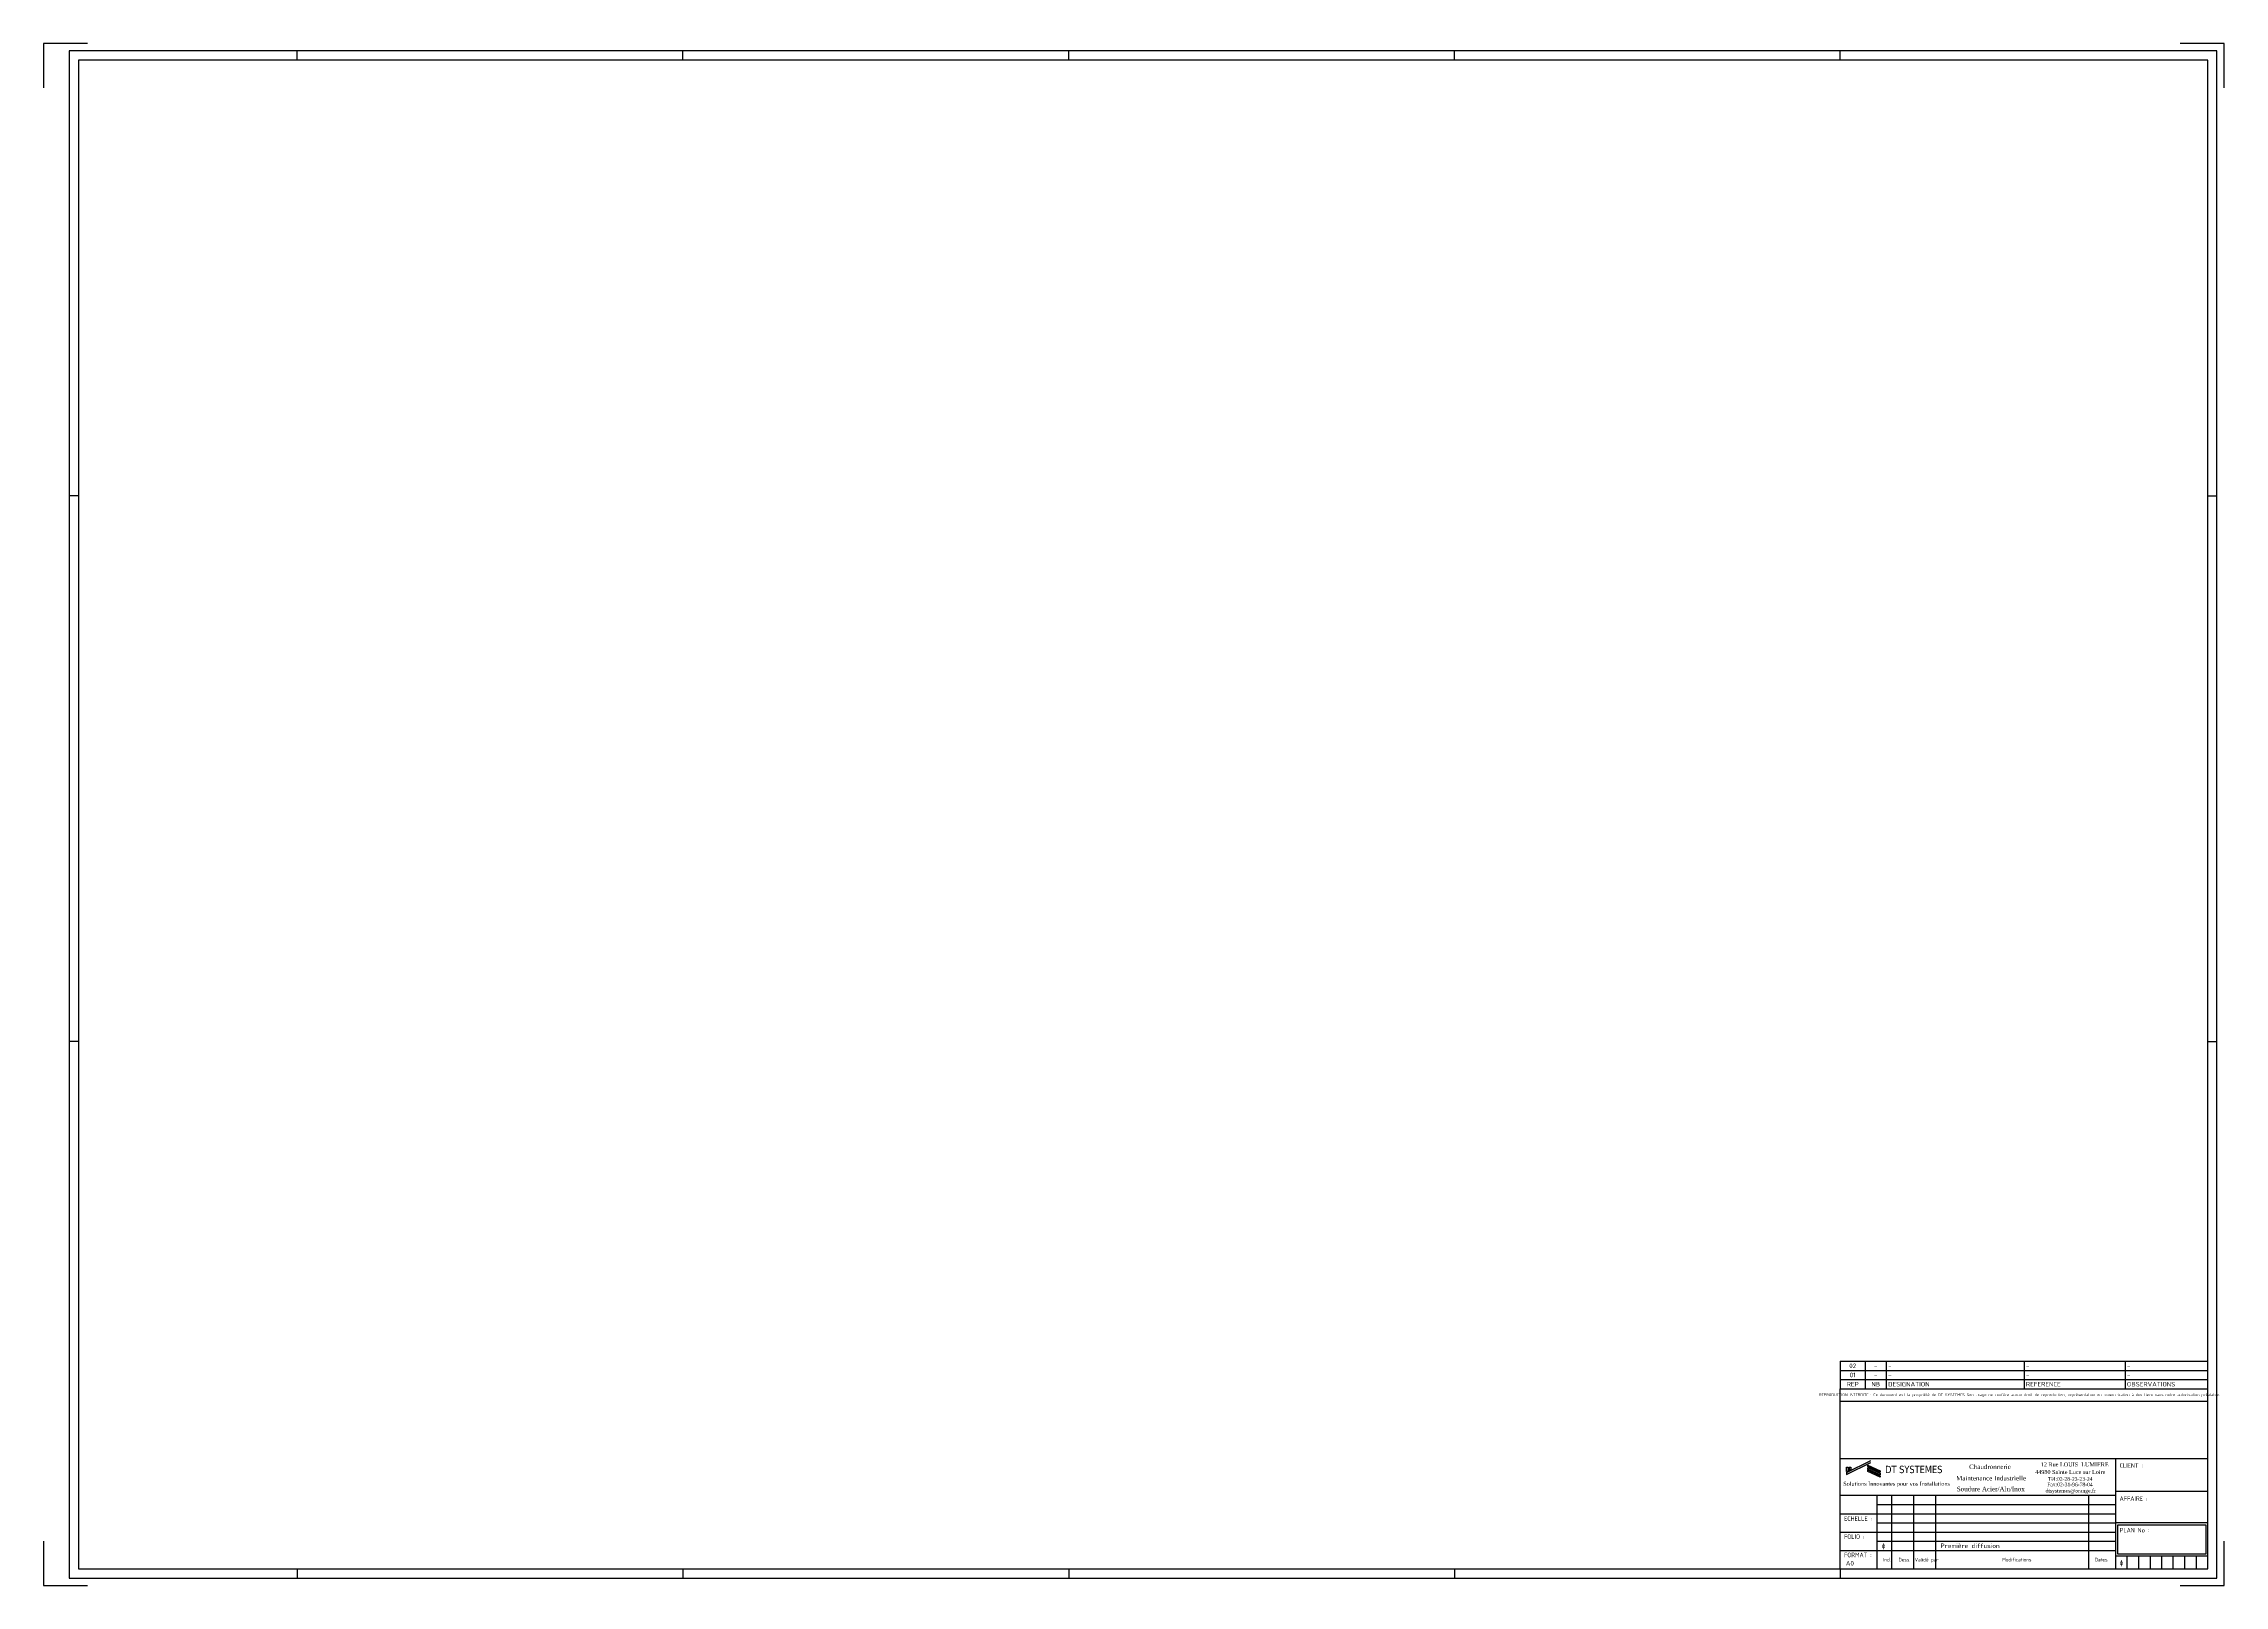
# Paper-space layout 'A0' of a CAD drawing. Extents: x 220 to 1407, y 382 to 1221.
import ezdxf
from ezdxf.enums import TextEntityAlignment as Align

# ---------------------------------------------------------------- set-up
doc = ezdxf.new("R2010")
doc.units = 0
doc.header["$LTSCALE"] = 7.8
doc.layers.get('0').update_dxf_attribs({"color": 31, "linetype": 'CONTINUOUS'})
for name, color, linetype in [('COTES 1-10', 10, 'CONTINUOUS'), ('TEXTE_FIN', 170, 'CONTINUOUS'), ('TEXTE_GROS', 3, 'CONTINUOUS'), ('TEXTE_MOYEN', 210, 'CONTINUOUS'), ('TRAIT_FIN', 1, 'CONTINUOUS'), ('TRAIT_FORT', 7, 'CONTINUOUS')]:
    doc.layers.add(name, color=color, linetype=linetype)
doc.layers.add('Titre (ISO)', color=7, linetype='CONTINUOUS', lineweight=50)
doc.styles.add('NR', font='times.ttf')
doc.styles.get("Standard").update_dxf_attribs({"font": 'ISOCP'})
doc.styles.add('Texte de note (ISO)', font='tahoma.ttf')

# ---------------------------------------------------------------- blocks, each defined once
blk = doc.blocks.new('ligne_nomenclature')
at = {"layer": 'TRAIT_FIN'}
blk.add_line((0, 5), (200, 5), dxfattribs=at)
at = {"layer": 'TRAIT_FORT'}
for p, q in [((0, 5), (0, 0)), ((13.5, 5), (13.5, 0)), ((25, 5), (25, 0)), ((100, 5), (100, 0)), ((155, 5), (155, 0))]:
    blk.add_line(p, q, dxfattribs=at)
at = {"layer": 'TEXTE_MOYEN'}
for tag, p in [('REP', (6.75, 2.5)), ('NB', (19.25, 2.5))]:
    blk.add_attdef(tag, text='', height=2.5, dxfattribs=at).set_placement(p, align=Align.MIDDLE)
for tag, p in [('DESIGNATION', (26, 2.5)), ('REFERENCE/MATIERE', (101, 2.5)), ('OBSERVATIONS', (156, 2.5))]:
    blk.add_attdef(tag, text='', height=2.5, dxfattribs=at).set_placement(p, align=Align.MIDDLE_LEFT)
blk = doc.blocks.new('cadre_A0')
at = {"layer": 'TRAIT_FIN'}
for p, q in [((-1041, 822), (-1041, 827)), ((-831, 822), (-831, 827)), ((-621, 822), (-621, 827)), ((-411, 822), (-411, 827)), ((-201, 822), (-201, 827)), ((-1160, 585), (-1165, 585)), ((-1, 585), (4, 585)), ((-1160, 288), (-1165, 288)), ((-1, 288), (4, 288)), ((-1041, 1), (-1041, -4)), ((-831, 1), (-831, -4)), ((-621, 1), (-621, -4)), ((-411, 1), (-411, -4)), ((-201, 1), (-201, -4))]:
    blk.add_line(p, q, dxfattribs=at)
blk.add_lwpolyline([(-1165, -4), (4, -4), (4, 827), (-1165, 827)], close=True, dxfattribs=at)
at = {"layer": 'TRAIT_FORT'}
for points in [[(-1155, 831), (-1179, 831), (-1179, 807)], [(8, 807), (8, 831), (-16, 831)], [(-1179, 16), (-1179, -8), (-1155, -8)], [(-16, -8), (8, -8), (8, 16)]]:
    blk.add_lwpolyline(points, dxfattribs=at)
blk.add_lwpolyline([(-1160, 1), (-1, 1), (-1, 822), (-1160, 822)], close=True, dxfattribs=at)
blk = doc.blocks.new('CARTOUCHE_A0_V1')
h = blk.add_hatch(color=3)
h.paths.add_polyline_path([(-201.6, 57.9), (-200.7, 58.4), (-200.7, 60.4), (-201.6, 60.4)], flags=17)
h.paths.add_polyline_path([(-200.2, 58.6), (-199.3, 59.1), (-199.3, 60.4), (-200.2, 60.4)], flags=17)
h.paths.add_polyline_path([(-201.6, 56.4), (-188.4, 62.8), (-188.4, 63.9), (-201.6, 57.4)])
h.paths.add_polyline_path([(-190.1, 60.7), (-183.4, 57.6), (-183.4, 58.4), (-190.1, 61.5)])
h.paths.add_polyline_path([(-190.1, 59.3), (-183.4, 56.2), (-183.4, 57.1), (-190.1, 60.1)])
h.paths.add_polyline_path([(-190.1, 58), (-183.4, 54.9), (-183.4, 55.7), (-190.1, 58.8)])
at = {"color": 3}
for p, q in [((-201.6, 57.4), (-188.4, 63.9)), ((-201.6, 56.4), (-188.4, 62.8)), ((-201.6, 57.9), (-201.6, 60.4)), ((-201.6, 60.4), (-200.7, 60.4)), ((-200.7, 60.4), (-200.7, 58.4)), ((-200.2, 60.4), (-200.2, 58.6)), ((-200.2, 60.4), (-199.3, 60.4)), ((-199.3, 60.4), (-199.3, 59.1)), ((-190.1, 61.5), (-183.4, 58.4)), ((-190.1, 60.7), (-190.1, 61.5)), ((-183.4, 57.6), (-190.1, 60.7)), ((-190.1, 60.1), (-183.4, 57.1)), ((-190.1, 59.3), (-190.1, 60.1)), ((-201.6, 57.9), (-200.7, 58.4)), ((-201.6, 57.4), (-201.6, 56.4)), ((-200.2, 58.6), (-199.3, 59.1)), ((-183.4, 56.2), (-190.1, 59.3)), ((-190.1, 58.8), (-183.4, 55.7)), ((-190.1, 58), (-190.1, 58.8)), ((-183.4, 54.9), (-190.1, 58)), ((-183.4, 58.4), (-183.4, 57.6)), ((-183.4, 57.1), (-183.4, 56.2)), ((-183.4, 55.7), (-183.4, 54.9))]:
    blk.add_line(p, q, dxfattribs=at)
at = {"layer": 'TRAIT_FORT'}
for p, q in [((-205, 5), (-205, 103)), ((-205, 103), (-5, 103)), ((-5, 96), (-205, 96)), ((-5, 5), (-5, 103)), ((-205, 65), (-5, 65)), ((-55, 5), (-55, 65)), ((-55, 45), (-205, 45)), ((-185, 5), (-185, 45)), ((-185, 40), (-55, 40)), ((-177, 5), (-177, 45)), ((-165, 5), (-165, 45)), ((-153, 5), (-153, 45)), ((-70, 45), (-70, 5)), ((-55, 47.3), (-5, 47.3)), ((-205, 35), (-175, 35)), ((-205, 25), (-175, 25)), ((-185, 30), (-55, 30)), ((-175, 35), (-55, 35)), ((-175, 25), (-55, 25)), ((-5, 30), (-55, 30)), ((-205, 15), (-175, 15)), ((-185, 20), (-55, 20)), ((-175, 15), (-55, 15)), ((-55, 12), (-5, 12)), ((-48.8, 5), (-48.8, 12)), ((-42.5, 5), (-42.5, 12)), ((-36.2, 5), (-36.2, 12)), ((-30, 5), (-30, 12)), ((-23.8, 5), (-23.8, 12)), ((-17.5, 5), (-17.5, 12)), ((-11.2, 5), (-11.2, 12)), ((-205, 5), (-5, 5))]:
    blk.add_line(p, q, dxfattribs=at)
blk.add_lwpolyline([(-54, 29), (-6, 29), (-6, 13), (-54, 13)], close=True, dxfattribs=at)
at = {"layer": 'TEXTE_FIN', "width": 0.9}
for s, p in [('Ind.', (-181.7, 9)), ('Dess.', (-173.3, 9)), ('Validé par', (-164.5, 9)), ('Modifications', (-116.9, 9))]:
    blk.add_text(s, height=2, dxfattribs=at).set_placement(p)
blk.add_text('Dates', height=2, rotation=0, dxfattribs=at).set_placement((-66.5, 9))
at = {"layer": 'TEXTE_FIN', "insert": (-107.5, 99.5), "char_height": 1.5, "attachment_point": 5}
blk.add_mtext_dynamic_manual_height_columns('REPRODUCTION INTERDITE : Ce document est la propriété de DT SYSTEMES Son usage ne confère aucun droit de reproduction, représentation ou communication à des tiers sans notre autorisation préalable. ', width=188.651, gutter_width=12.5, heights=[0], dxfattribs=at)
at = {"layer": 'TEXTE_GROS'}
for tag, p in [('TITRE', (-104.5, 84.5)), ('SOUS-TITRE', (-104.5, 70.2))]:
    blk.add_attdef(tag, text='', height=8, dxfattribs=at).set_placement(p, align=Align.CENTER)
at = {"layer": 'TEXTE_GROS', "width": 0.8}
for tag, p in [('CLIENT', (-50.7, 50.1)), ('AFFAIRE', (-50.7, 32.7)), ('PLAN', (-50.7, 15.5))]:
    blk.add_attdef(tag, p, '', height=6, dxfattribs=at)
at = {"layer": 'TEXTE_GROS'}
for tag, p in [('ECHELLE', (-202, 26.5)), ('FOLIO', (-202, 16.8)), ('FORMAT', (-202, 6.8))]:
    blk.add_attdef(tag, p, '', height=2.5, dxfattribs=at)
at = {"layer": 'TEXTE_MOYEN'}
for tag, p in [('E', (-182.5, 41.3)), ('D', (-182.5, 36.3)), ('DessE', (-175.4, 41.3)), ('DessD', (-175.4, 36.3)), ('CONTE', (-163.4, 41.3)), ('CONTD', (-163.4, 36.3)), ('E_MODIF', (-150.6, 41.3)), ('D_MODIF', (-150.6, 36.3)), ('E_DATE', (-69.2, 41.2)), ('D_DATE', (-69.2, 36.2)), ('A', (-182.5, 21.3)), ('C', (-182.5, 31.3)), ('B', (-182.5, 26.3)), ('DessC', (-175.4, 31.3)), ('DessB', (-175.4, 26.3)), ('DessA', (-175.4, 21.3)), ('CONTC', (-163.4, 31.3)), ('CONTB', (-163.4, 26.3)), ('CONTA', (-163.4, 21.3)), ('A_MODIF', (-150.6, 21.3)), ('C_MODIF', (-150.6, 31.3)), ('B_MODIF', (-150.6, 26.3)), ('A_DATE', (-69.2, 21.2)), ('C_DATE', (-69.2, 31.2)), ('B_DATE', (-69.2, 26.2)), ('ɸ', (-182.5, 16.3)), ('Dessɸ', (-175.4, 16.3)), ('CONTɸ', (-163.4, 16.3)), ('ɸ_MODIF', (-150.6, 16.3)), ('ɸ_DATE', (-69.2, 16.2)), ('ɸ', (-53, 7.1)), ('A', (-46.8, 7.1)), ('B', (-40.5, 7.1)), ('C', (-34.3, 7.1)), ('D', (-28, 7.1)), ('E', (-21.8, 7.1)), ('F', (-15.5, 7.1)), ('G', (-9.3, 7.1))]:
    blk.add_attdef(tag, p, '', height=2.5, dxfattribs=at)
at = {"layer": 'Titre (ISO)', "color": 5, "true_color": 0x0000ff, "style": 'Texte de note (ISO)', "width": 0.95}
blk.add_text('DT SYSTEMES', height=4, dxfattribs=at).set_placement((-180.6, 57.1))
at = {"layer": 'Titre (ISO)', "style": 'Texte de note (ISO)', "width": 0.95}
blk.add_attdef('', text='', height=3.5, dxfattribs=at).set_placement((167.3, 92.9), align=Align.TOP_LEFT)
at = {"layer": 'TRAIT_FORT', "style": 'NR'}
for s, height, p in [('Chaudronnerie', 2.5, (-134.9, 59.3)), ('12 Rue LOUIS  LUMIERE', 2.2, (-95.9, 60.7)), ('Solutions Innovantes pour vos Installations', 2.2, (-203.4, 50.2)), ('Maintenance Industrielle', 2.5, (-142, 53.1)), ('Soudure Acier/Alu/Inox', 2.5, (-141.6, 47.2)), ('44980 Sainte Luce sur Loire', 2.2, (-99, 56.6)), ('dtsystemes@orange.fr', 2, (-93.3, 46.5)), ('Fax:02-31-96-78-04', 2, (-92.4, 49.9)), ('Tél:02-28-23-23-24', 2, (-92, 52.9))]:
    blk.add_text(s, height=height, dxfattribs=at).set_placement(p)
at = {"layer": 'TRAIT_FORT', "width": 0.9}
for s, p in [('CLIENT :', (-53, 60)), ('AFFAIRE :', (-53, 42)), ('ECHELLE :', (-203, 31.1)), ('FOLIO :', (-203, 21.3)), ('FORMAT :', (-203, 11.3))]:
    blk.add_text(s, height=2.5, dxfattribs=at).set_placement(p)
blk.add_text('PLAN No :', height=2.5, rotation=0, dxfattribs=at).set_placement((-53, 24.8))

psp = doc.layouts.new('A0')

# ---------------------------------------------------------------- block references
at = {"layer": 'COTES 1-10'}
for p, values in [((1197.7, 499), {'REP': '02', 'NB': '-', 'DESIGNATION': '-', 'REFERENCE/MATIERE': '-', 'OBSERVATIONS': '-'}), ((1197.7, 494), {'REP': '01', 'NB': '-', 'DESIGNATION': '-', 'REFERENCE/MATIERE': '-', 'OBSERVATIONS': '-'}), ((1197.7, 489), {'REP': 'REP', 'NB': 'NB', 'DESIGNATION': 'DESIGNATION', 'REFERENCE/MATIERE': 'REFERENCE', 'OBSERVATIONS': 'OBSERVATIONS'})]:
    psp.add_blockref('ligne_nomenclature', p, dxfattribs=at).add_auto_attribs(values)
at = {"layer": 'TRAIT_FORT'}
psp.add_blockref('cadre_A0', (1398.7, 390), dxfattribs=at)
ref = psp.add_blockref('CARTOUCHE_A0_V1', (1402.7, 386), dxfattribs=at)
ref.add_attrib('ɸ', 'ɸ', (1349.7, 393.1), dxfattribs={"layer": 'TEXTE_MOYEN', "height": 2.5})
ref.add_attrib('ɸ_MODIF', 'Première diffusion', (1252.2, 402.3), dxfattribs={"layer": 'TEXTE_MOYEN', "height": 2.5})
ref.add_attrib('ɸ', 'ɸ', (1220.3, 402.3), dxfattribs={"layer": 'TEXTE_MOYEN', "height": 2.5})
ref.add_attrib('FORMAT', 'A0', (1200.7, 392.8), dxfattribs={"layer": 'TEXTE_GROS', "height": 2.5})

doc.saveas('drawing.dxf')
